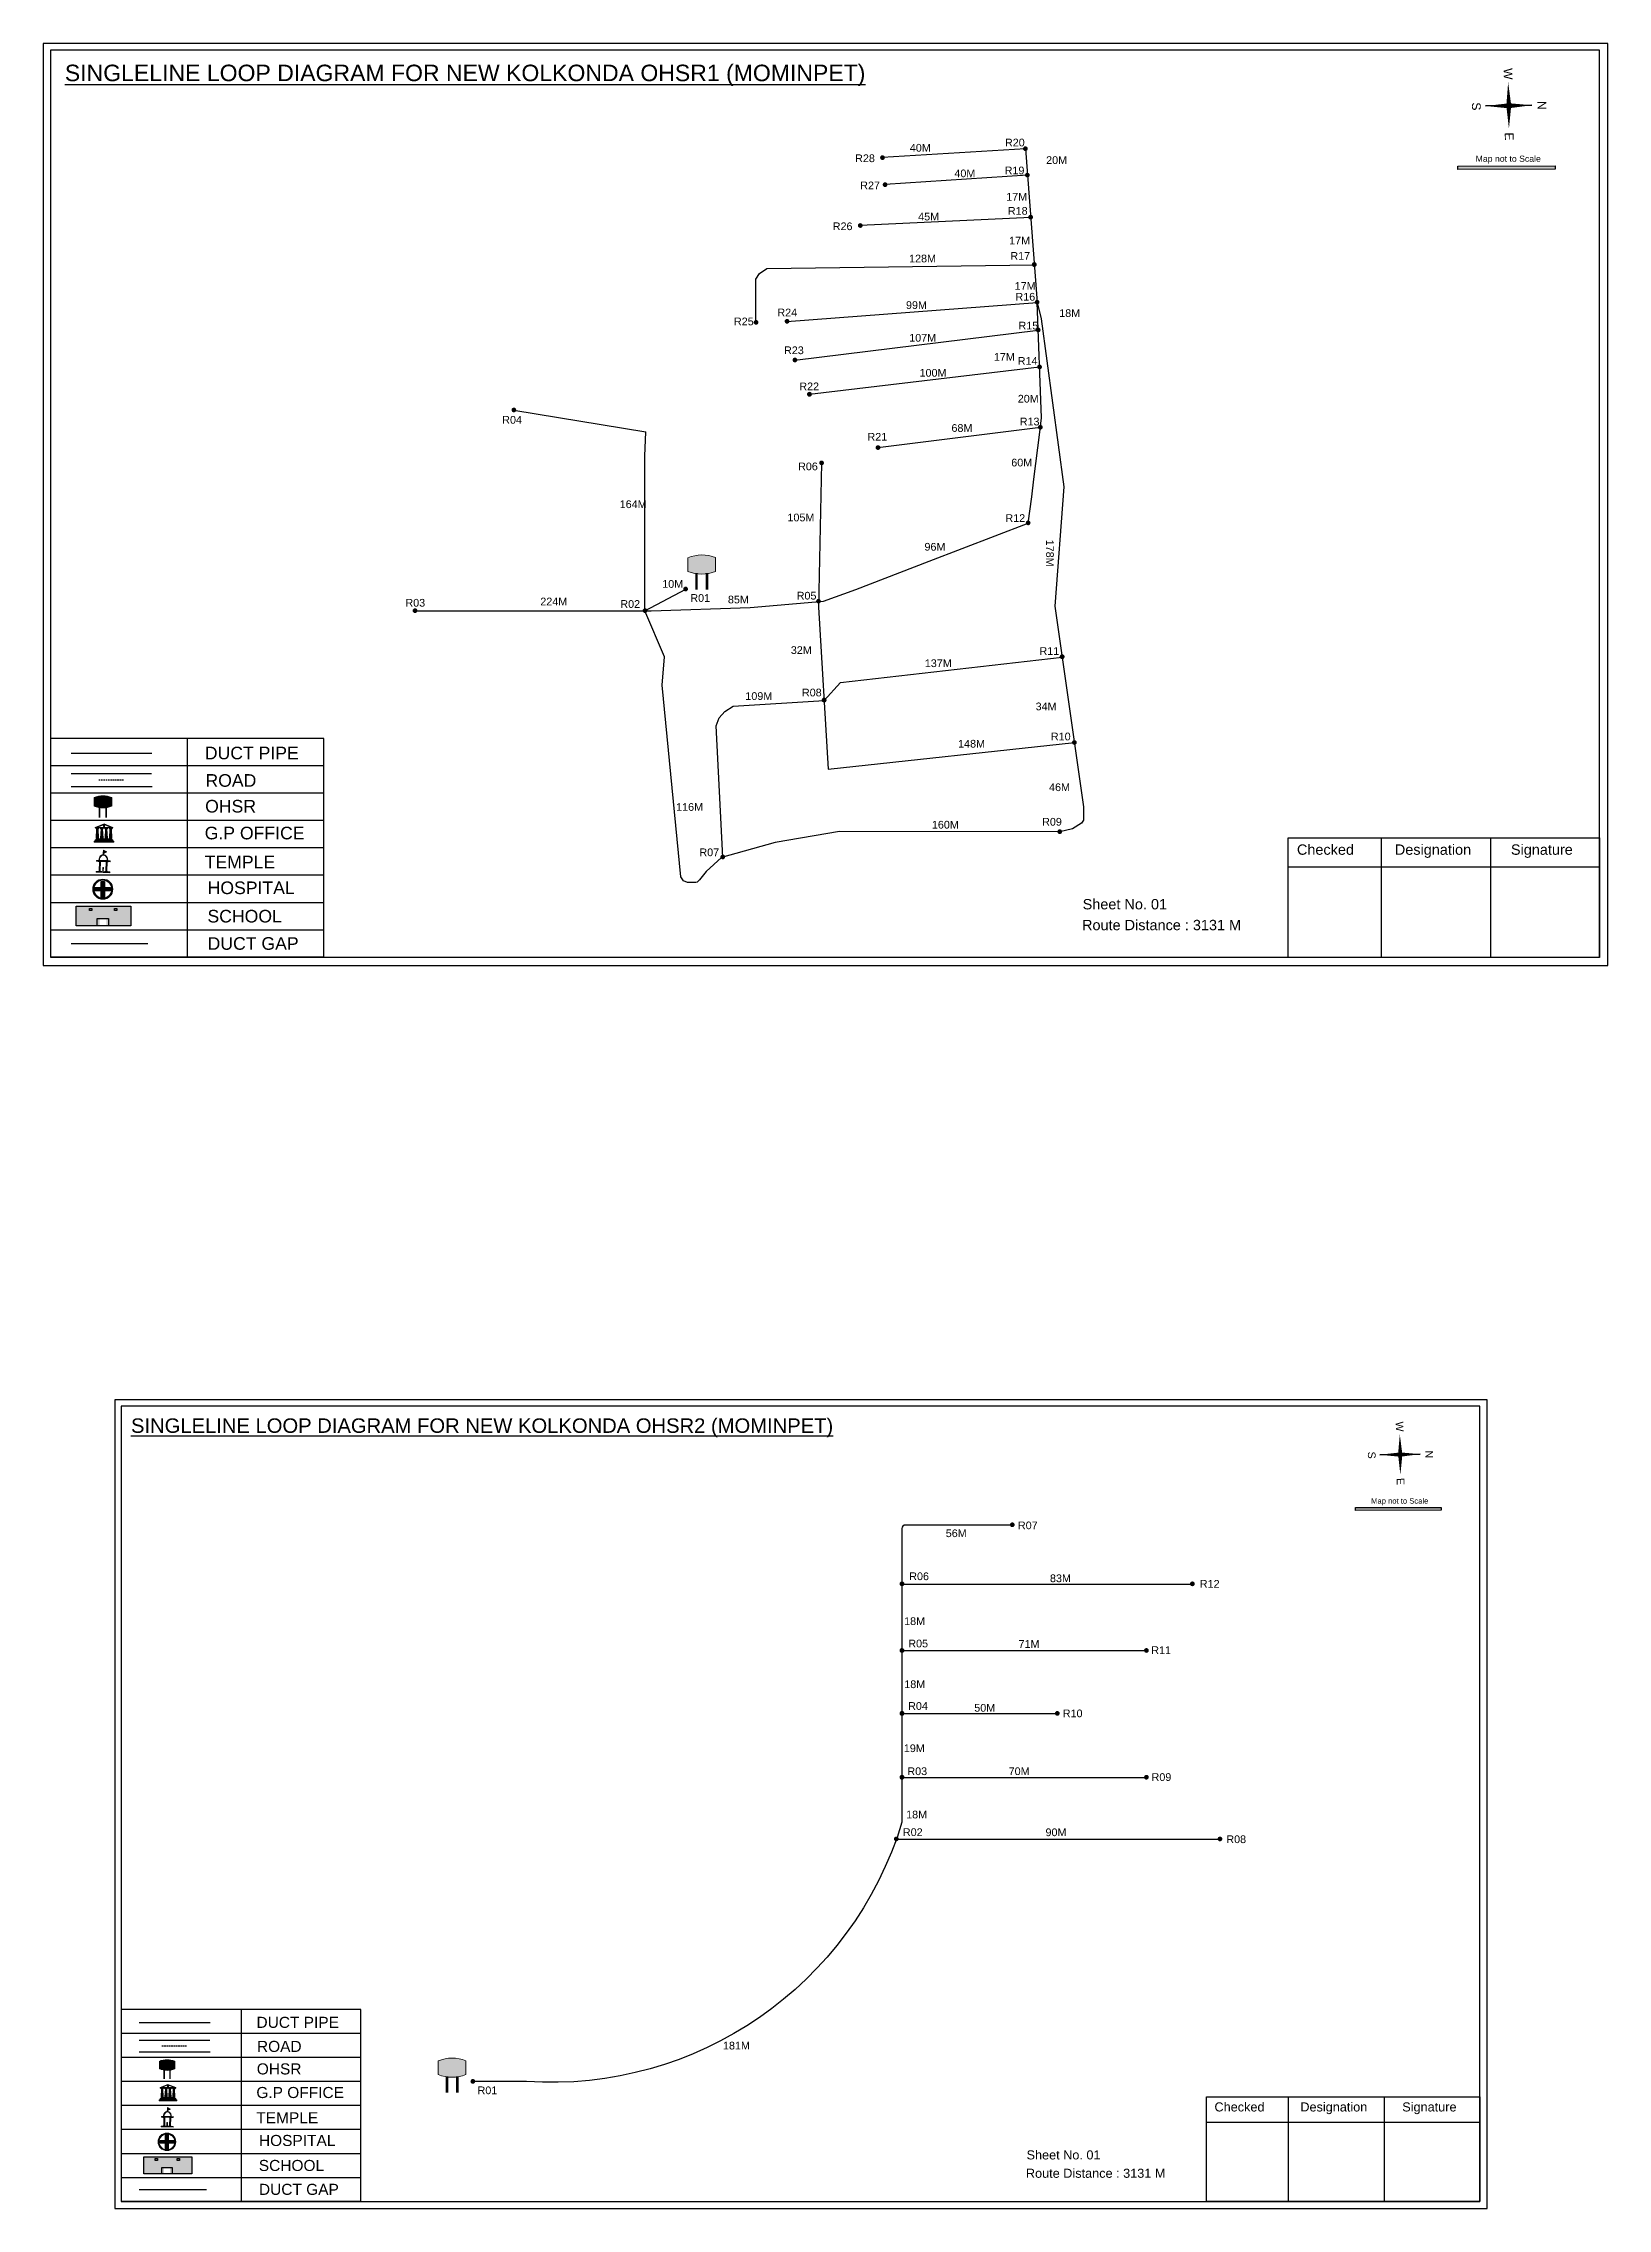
# Model space of a CAD drawing. Header units: inches. Extents: x 936 to 9757, y 449 to 1853.
# Drawn here: x 1974 to 2989, y 449 to 1853 of the extents above; entities that cross this region are included whole.
import ezdxf

# ---------------------------------------------------------------- set-up
doc = ezdxf.new("R2010")
doc.units = ezdxf.units.IN
doc.header["$MEASUREMENT"] = 0
doc.linetypes.add('DASHEDX2', pattern=[1.5, 1, -0.5])
for name, color, linetype in [('LANDMARK', 7, 'Continuous'), ('OHT', 7, 'Continuous'), ('pipe', 5, 'Continuous')]:
    doc.layers.add(name, color=color, linetype=linetype)
doc.styles.get("Standard").update_dxf_attribs({"font": 'arial.ttf'})

msp = doc.modelspace()

# ---------------------------------------------------------------- texts
at = {"color": 242, "true_color": 0xcd2027}
for s, height, p in [('%%USINGLELINE LOOP DIAGRAM FOR NEW KOLKONDA OHSR1 (MOMINPET)', 10.688, (1988.2, 1828)), ('%%USINGLELINE LOOP DIAGRAM FOR NEW KOLKONDA OHSR2 (MOMINPET)', 9.375, (2031.1, 951.6))]:
    msp.add_text(s, height=height, dxfattribs=at).set_placement(p)
for s, height, rotation, p in [('W', 5.65, 271.0063, (2921.5, 1836.4)), ('S', 5.65, 271.0063, (2900.9, 1814.2)), ('N', 5.65, 271.0063, (2943.4, 1815.1)), ('E', 5.65, 271.0063, (2922.2, 1794.7)), ('178M', 5, 270, (2624.7, 1530.7)), ('W', 4.95, 271.0063, (2851.5, 958.9)), ('S', 4.95, 271.0063, (2833.4, 939.4)), ('N', 4.95, 271.0063, (2870.7, 940.1)), ('E', 4.95, 271.0063, (2852.1, 922.3))]:
    msp.add_text(s, height=height, rotation=rotation).set_placement(p)
for s, height, p in [('40M', 5, (2536.3, 1782.3)), ('R20', 5, (2598, 1785.7)), ('R28', 5, (2500.8, 1775.5)), ('40M', 5, (2565.2, 1765.7)), ('R19', 5, (2597.8, 1767.6)), ('20M', 5, (2624.7, 1774.3)), ('Map not to Scale', 4.038, (2903.3, 1775.7)), ('R27', 5, (2504.1, 1757.9)), ('17M', 5, (2598.8, 1750.5)), ('45M', 5, (2541.7, 1737.7)), ('R18', 5, (2599.9, 1741.4)), ('R26', 5, (2486.3, 1731.4)), ('17M', 5, (2600.7, 1722.1)), ('128M', 5, (2535.8, 1710.5)), ('R17', 5, (2601.5, 1712.2)), ('99M', 5, (2533.8, 1680.3)), ('17M', 5, (2604.3, 1692.7)), ('R16', 5, (2604.8, 1685.7)), ('R25', 5, (2422.2, 1669.7)), ('R24', 5, (2450.4, 1675.5)), ('R15', 5, (2606.8, 1667)), ('18M', 5, (2633.2, 1675.1)), ('107M', 5, (2535.9, 1659.1)), ('R23', 5, (2454.7, 1651)), ('17M', 5, (2590.8, 1646.7)), ('R14', 5, (2606.3, 1644.1)), ('R22', 5, (2464.6, 1627.6)), ('100M', 5, (2542.6, 1636.4)), ('20M', 5, (2606.3, 1619.6)), ('R04', 5, (2271.9, 1605.9)), ('68M', 5, (2563.3, 1600.6)), ('R13', 5, (2607.6, 1604.8)), ('R21', 5, (2508.8, 1594.9)), ('R06', 5, (2463.8, 1575.7)), ('60M', 5, (2602.1, 1578.2)), ('164M', 5, (2348.1, 1551.2)), ('105M', 5, (2456.9, 1542.6)), ('R12', 5, (2598.3, 1542.2)), ('96M', 5, (2545.8, 1523.6)), ('10M', 5, (2375.7, 1499.5)), ('R03', 5, (2209.1, 1487.3)), ('224M', 5, (2296.6, 1488.1)), ('R02', 5, (2348.5, 1486.5)), ('R01', 5, (2393.9, 1490.4)), ('85M', 5, (2418.3, 1489.4)), ('R05', 5, (2462.9, 1491.9)), ('32M', 5, (2459.1, 1456.6)), ('R11', 5, (2620.4, 1456)), ('137M', 5, (2546, 1448.1)), ('R08', 5, (2466.3, 1429.1)), ('109M', 5, (2429.6, 1426.8)), ('34M', 5, (2617.9, 1420.1)), ('R10', 5, (2627.8, 1400.6)), ('DUCT PIPE', 8.18, (2079, 1388.3)), ('148M', 5, (2567.6, 1395.9)), ('ROAD ', 8.18, (2079.4, 1370.5)), ('OHSR', 8.18, (2079.2, 1353.8)), ('46M', 5, (2626.6, 1367.7)), ('116M', 5, (2384.7, 1354.9)), ('160M', 5, (2550.6, 1343.4)), ('R09', 5, (2622.1, 1345.3)), ('G.P OFFICE', 8.18, (2078.9, 1336.4)), ('TEMPLE', 8.18, (2078.9, 1317.6)), ('R07', 5, (2399.8, 1325.5)), ('Checked', 6.71, (2787.4, 1326.4)), ('Designation', 6.71, (2850.9, 1326.4)), ('Signature', 6.71, (2926.2, 1326.4)), ('HOSPITAL', 8.18, (2080.8, 1300.9)), ('Sheet No. 01', 6.71, (2648.4, 1291)), ('SCHOOL', 8.18, (2080.7, 1282.5)), ('Route Distance : 3131 M', 6.71, (2648, 1277.5)), ('DUCT GAP', 8.18, (2080.8, 1264.8)), ('Map not to Scale', 3.542, (2835.5, 905.7)), ('56M', 5, (2559.6, 884)), ('R07', 5, (2606.4, 889.1)), ('R06', 5, (2535.9, 856.1)), ('83M', 5, (2627.2, 854.8)), ('R12', 5, (2724.4, 851.2)), ('18M', 5, (2532.6, 827)), ('R05', 5, (2535.3, 812.5)), ('71M', 5, (2606.8, 812.2)), ('R11', 5, (2692.9, 808.2)), ('18M', 5, (2532.7, 786.1)), ('R04', 5, (2535.2, 772)), ('50M', 5, (2578.1, 770.8)), ('R10', 5, (2635.5, 767.2)), ('19M', 5, (2532.4, 744.6)), ('R03', 5, (2534.7, 729.7)), ('70M', 5, (2600.4, 729.7)), ('R09', 5, (2693.1, 725.9)), ('18M', 5, (2533.9, 701.6)), ('R02', 5, (2531.8, 690.2)), ('90M', 5, (2624.3, 690.1)), ('R08', 5, (2741.6, 685.6)), ('DUCT PIPE', 7.18, (2112.5, 565.8)), ('ROAD ', 7.18, (2112.8, 550.2)), ('181M', 5, (2415.1, 551.8)), ('OHSR', 7.18, (2112.7, 535.6)), ('G.P OFFICE', 7.18, (2112.4, 520.3)), ('R01', 5, (2255.9, 522.8)), ('TEMPLE', 7.18, (2112.4, 503.9)), ('Checked', 5.89, (2733.9, 511.6)), ('Designation', 5.886, (2789.6, 511.6)), ('Signature', 5.89, (2855.7, 511.6)), ('HOSPITAL', 7.18, (2114.1, 489.2)), ('SCHOOL', 7.18, (2114, 473)), ('Sheet No. 01', 5.886, (2612, 480.5)), ('DUCT GAP', 7.18, (2114.1, 457.5)), ('Route Distance : 3131 M', 5.886, (2611.6, 468.6))]:
    msp.add_text(s, height=height).set_placement(p)

# ---------------------------------------------------------------- blocks, each defined once
blk = doc.blocks.new('OHT')
at = {"linetype": 'Continuous', "lineweight": 0, "true_color": 0x0ffffc}
blk.add_hatch(color=4, dxfattribs=at).paths.add_polyline_path([(0.012, 1), (0, 1, 0.101323), (-0.4, 0.916), (-0.4, 0.525, 0.194075), (0.399, 0.521), (0.399, 0.921, 0.097877)])
at = {"color": 4, "linetype": 'Continuous', "lineweight": 0, "true_color": 0x0ffffc, "flags": 128}
for points in [[(-0.4, 0.525), (-0.4, 0.916)], [(0.399, 0.521), (0.399, 0.921)]]:
    blk.add_lwpolyline(points, dxfattribs=at)
at = {"color": 4, "linetype": 'Continuous', "lineweight": 0, "true_color": 0x0ffffc, "const_width": 0.075, "flags": 128}
for points in [[(-0.15, 0), (-0.15, 0.475)], [(0.15, 0), (0.15, 0.473)]]:
    blk.add_lwpolyline(points, dxfattribs=at)
at = {"color": 4, "linetype": 'Continuous', "lineweight": 0, "true_color": 0x0ffffc}
for centre, radius, start, end in [((0.006, -0.019), 1.019, 67.31091, 113.47108), ((0.004, 1.513), 1.068, 247.76824, 291.70073)]:
    blk.add_arc(centre, radius, start, end, dxfattribs=at)
blk = doc.blocks.new('Government_Office')
at = {"linetype": 'Continuous', "lineweight": 0, "true_color": 0xff0000}
for points in [[(-0.5, 0.05), (0.5, 0.05), (0.5, 0), (-0.5, 0)], [(-0.45, 0.08), (-0.45, 0.12), (0.45, 0.12), (0.45, 0.08)], [(-0.4, 0.14), (-0.4, 0.18), (0.4, 0.18), (0.4, 0.14)]]:
    blk.add_hatch(color=1, dxfattribs=at).paths.add_polyline_path(points)
h = blk.add_hatch(color=1, dxfattribs=at)
h.paths.add_polyline_path([(0.44, 0.72), (0.45, 0.75), (0, 0.93), (-0.45, 0.75), (-0.44, 0.72)])
h.paths.add_polyline_path([(0.36, 0.75), (-0.36, 0.75), (0, 0.9)], flags=16)
h.paths.add_polyline_path([(0, 0.78, -1), (0, 0.87, -1)], flags=0)
h = blk.add_hatch(color=1, dxfattribs=at)
edge = h.paths.add_edge_path()
edge.add_line((-0.27, 0.2), (-0.3, 0.68))
edge.add_line((-0.3, 0.68), (-0.29, 0.68))
edge.add_arc((-0.28, 0.69), 0.0176, 225.304, 441.5659)
edge.add_line((-0.28, 0.7), (-0.39, 0.7))
edge.add_arc((-0.39, 0.69), 0.0176, 98.4341, 314.696)
edge.add_line((-0.38, 0.68), (-0.37, 0.68))
edge.add_line((-0.37, 0.68), (-0.4, 0.2))
edge.add_line((-0.4, 0.2), (-0.27, 0.2))
h = blk.add_hatch(color=1, dxfattribs=at)
edge = h.paths.add_edge_path()
edge.add_line((-0.05, 0.2), (-0.07, 0.68))
edge.add_line((-0.07, 0.68), (-0.07, 0.68))
edge.add_arc((-0.05, 0.69), 0.0176, 225.304, 441.5659)
edge.add_line((-0.05, 0.7), (-0.17, 0.7))
edge.add_arc((-0.17, 0.69), 0.0176, 98.4341, 314.696)
edge.add_line((-0.16, 0.68), (-0.15, 0.68))
edge.add_line((-0.15, 0.68), (-0.18, 0.2))
edge.add_line((-0.18, 0.2), (-0.05, 0.2))
h = blk.add_hatch(color=1, dxfattribs=at)
edge = h.paths.add_edge_path()
edge.add_arc((0, 0.83), 0.0467, 90, 270)
edge.add_arc((0, 0.83), 0.0467, 270, 450)
h = blk.add_hatch(color=1, dxfattribs=at)
edge = h.paths.add_edge_path()
edge.add_line((0.18, 0.2), (0.15, 0.68))
edge.add_line((0.15, 0.68), (0.16, 0.68))
edge.add_arc((0.17, 0.69), 0.0176, 225.304, 441.5659)
edge.add_line((0.17, 0.7), (0.05, 0.7))
edge.add_arc((0.05, 0.69), 0.0176, 98.4341, 314.696)
edge.add_line((0.07, 0.68), (0.07, 0.68))
edge.add_line((0.07, 0.68), (0.05, 0.2))
edge.add_line((0.05, 0.2), (0.18, 0.2))
h = blk.add_hatch(color=1, dxfattribs=at)
edge = h.paths.add_edge_path()
edge.add_line((0.4, 0.2), (0.37, 0.68))
edge.add_line((0.37, 0.68), (0.38, 0.68))
edge.add_arc((0.39, 0.69), 0.0176, 225.304, 441.5659)
edge.add_line((0.4, 0.7), (0.28, 0.7))
edge.add_arc((0.28, 0.69), 0.0176, 98.4341, 314.696)
edge.add_line((0.29, 0.68), (0.3, 0.68))
edge.add_line((0.3, 0.68), (0.27, 0.2))
edge.add_line((0.27, 0.2), (0.4, 0.2))
at = {"color": 1, "linetype": 'Continuous', "lineweight": 0, "true_color": 0xff0000, "flags": 128}
for points in [[(-0.5, 0.05), (0.5, 0.05), (0.5, 0), (-0.5, 0)], [(-0.45, 0.75), (-0.44, 0.72), (0.44, 0.72), (0.45, 0.75), (0, 0.93)], [(-0.45, 0.08), (-0.45, 0.12), (0.45, 0.12), (0.45, 0.08)], [(-0.4, 0.14), (-0.4, 0.18), (0.4, 0.18), (0.4, 0.14)], [(-0.36, 0.75), (0.36, 0.75), (0, 0.9)]]:
    blk.add_lwpolyline(points, close=True, dxfattribs=at)
for points in [[(-0.27, 0.2), (-0.3, 0.68), (-0.29, 0.68, 1.379694), (-0.28, 0.7), (-0.39, 0.7, 1.379694), (-0.38, 0.68), (-0.37, 0.68), (-0.4, 0.2)], [(-0.05, 0.2), (-0.07, 0.68), (-0.07, 0.68, 1.379694), (-0.05, 0.7), (-0.17, 0.7, 1.379694), (-0.16, 0.68), (-0.15, 0.68), (-0.18, 0.2)], [(0, 0.87, 1), (0, 0.78, 1)], [(0.18, 0.2), (0.15, 0.68), (0.16, 0.68, 1.379694), (0.17, 0.7), (0.05, 0.7, 1.379694), (0.07, 0.68), (0.07, 0.68), (0.05, 0.2)], [(0.4, 0.2), (0.37, 0.68), (0.38, 0.68, 1.379694), (0.4, 0.7), (0.28, 0.7, 1.379694), (0.29, 0.68), (0.3, 0.68), (0.27, 0.2)]]:
    blk.add_lwpolyline(points, format="xyb", close=True, dxfattribs=at)
blk = doc.blocks.new('Temple')
at = {"linetype": 'Continuous', "lineweight": 0, "true_color": 0xe66000}
blk.add_hatch(color=32, dxfattribs=at).paths.add_polyline_path([(-0.006, 1), (0.147, 0.931), (0, 0.85)])
at = {"linetype": 'Continuous', "lineweight": 0, "true_color": 0xff0000}
h = blk.add_hatch(color=1, dxfattribs=at)
edge = h.paths.add_edge_path()
edge.add_line((0.175, 0.49), (0.225, 0.49))
edge.add_line((0.225, 0.49), (0.225, 0.497))
edge.add_line((0.225, 0.497), (0.307, 0.497))
edge.add_line((0.307, 0.497), (0.307, 0.533))
edge.add_line((0.307, 0.533), (0.257, 0.533))
edge.add_line((0.257, 0.533), (0.257, 0.54))
edge.add_line((0.257, 0.54), (0.2, 0.54))
edge.add_spline(control_points=[(0.2, 0.54), (0.2, 0.589), (0.19, 0.638), (0.142, 0.743), (0.092, 0.79), (0.027, 0.805), (0.02, 0.806), (0.012, 0.806)], knot_values=[4.712389, 4.712389, 4.712389, 4.712389, 5.278166, 5.278166, 6.117402, 6.117402, 6.223801, 6.223801, 6.223801, 6.223801], degree=3, periodic=0)
edge.add_line((0.012, 0.806), (0.012, 0.79))
edge.add_line((0.012, 0.79), (-0.012, 0.79))
edge.add_line((-0.012, 0.79), (-0.012, 0.806))
edge.add_spline(control_points=[(-0.012, 0.806), (-0.055, 0.802), (-0.096, 0.781), (-0.171, 0.699), (-0.197, 0.628), (-0.2, 0.55), (-0.2, 0.545), (-0.2, 0.54)], knot_values=[6.343965, 6.343965, 6.343965, 6.343965, 6.956638, 6.956638, 7.795874, 7.795874, 7.853982, 7.853982, 7.853982, 7.853982], degree=3, periodic=0)
edge.add_line((-0.2, 0.54), (-0.257, 0.54))
edge.add_line((-0.257, 0.54), (-0.257, 0.533))
edge.add_line((-0.257, 0.533), (-0.307, 0.533))
edge.add_line((-0.307, 0.533), (-0.307, 0.497))
edge.add_line((-0.307, 0.497), (-0.225, 0.497))
edge.add_line((-0.225, 0.497), (-0.225, 0.49))
edge.add_line((-0.225, 0.49), (-0.175, 0.49))
edge.add_line((-0.175, 0.49), (-0.175, 0.07))
edge.add_arc((-0.205, 0.07), 0.03, -90, 0, ccw=False)
edge.add_line((-0.205, 0.04), (-0.257, 0.04))
edge.add_line((-0.257, 0.04), (-0.257, 0.033))
edge.add_line((-0.257, 0.033), (-0.307, 0.033))
edge.add_line((-0.307, 0.033), (-0.307, 0))
edge.add_line((-0.307, 0), (0.307, 0))
edge.add_line((0.307, 0), (0.307, 0.033))
edge.add_line((0.307, 0.033), (0.257, 0.033))
edge.add_line((0.257, 0.033), (0.257, 0.04))
edge.add_line((0.257, 0.04), (0.205, 0.04))
edge.add_arc((0.205, 0.07), 0.03, 180, 270, ccw=False)
edge.add_line((0.175, 0.07), (0.175, 0.49))
h.paths.add_polyline_path([(0.125, 0.07, -0.414214), (0.095, 0.04), (0.05, 0.04), (0.05, 0.033), (-0.05, 0.033), (-0.05, 0.04), (-0.095, 0.04, -0.414214), (-0.125, 0.07), (-0.125, 0.497), (0.125, 0.497)], flags=16)
edge = h.paths.add_edge_path(flags=16)
edge.add_ellipse((0, 0.54), major_axis=(0, 0.242), ratio=0.722808, start_angle=270, end_angle=450, ccw=False)
edge.add_line((0.175, 0.54), (-0.175, 0.54))
h.paths.add_polyline_path([(0.012, 0.23), (0.012, 0.07), (-0.012, 0.07), (-0.012, 0.23)], flags=0)
h = blk.add_hatch(color=1, dxfattribs=at)
edge = h.paths.add_edge_path()
edge.add_line((0.012, 0.857), (0, 0.85))
edge.add_line((0, 0.85), (-0.003, 0.925))
edge.add_line((-0.003, 0.925), (-0.012, 0.925))
edge.add_line((-0.012, 0.925), (-0.012, 0.806))
edge.add_spline(control_points=[(-0.012, 0.806), (-0.004, 0.807), (0.004, 0.807), (0.012, 0.806)], knot_values=[6.223801, 6.223801, 6.223801, 6.223801, 6.343965, 6.343965, 6.343965, 6.343965], degree=3, periodic=0)
edge.add_line((0.012, 0.806), (0.012, 0.857))
h = blk.add_hatch(color=1, dxfattribs=at)
edge = h.paths.add_edge_path()
edge.add_line((0.012, 0.79), (0.012, 0.806))
edge.add_spline(control_points=[(0.012, 0.806), (0.004, 0.807), (-0.004, 0.807), (-0.012, 0.806)], knot_values=[6.223801, 6.223801, 6.223801, 6.223801, 6.343965, 6.343965, 6.343965, 6.343965], degree=3, periodic=0)
edge.add_line((-0.012, 0.806), (-0.012, 0.79))
edge.add_line((-0.012, 0.79), (0.012, 0.79))
at = {"color": 32, "linetype": 'Continuous', "lineweight": 0, "true_color": 0xe66000, "flags": 128}
blk.add_lwpolyline([(-0.006, 1), (0.147, 0.931), (0, 0.85), (-0.006, 1)], dxfattribs=at)
at = {"color": 1, "linetype": 'Continuous', "lineweight": 0, "true_color": 0xff0000, "flags": 128}
blk.add_lwpolyline([(0.2, 0.54), (0.257, 0.54), (0.257, 0.533), (0.307, 0.533), (0.307, 0.497), (0.225, 0.497), (0.225, 0.49), (0.175, 0.49), (0.175, 0.07, 0.414214), (0.205, 0.04), (0.257, 0.04), (0.257, 0.033), (0.307, 0.033), (0.307, 0), (-0.307, 0), (-0.307, 0.033), (-0.257, 0.033), (-0.257, 0.04), (-0.205, 0.04, 0.414214), (-0.175, 0.07), (-0.175, 0.49), (-0.225, 0.49), (-0.225, 0.497), (-0.307, 0.497), (-0.307, 0.533), (-0.257, 0.533), (-0.257, 0.54), (-0.2, 0.54)], format="xyb", dxfattribs=at)
blk.add_lwpolyline([(-0.175, 0.54), (0.175, 0.54)], dxfattribs=at)
blk.add_lwpolyline([(0.125, 0.497), (0.125, 0.07, -0.414214), (0.095, 0.04), (0.05, 0.04), (0.05, 0.033), (-0.05, 0.033), (-0.05, 0.04), (-0.095, 0.04, -0.414214), (-0.125, 0.07), (-0.125, 0.497)], format="xyb", close=True, dxfattribs=at)
for points in [[(0.012, 0.925), (-0.012, 0.925), (-0.012, 0.79), (0.012, 0.79)], [(0.012, 0.23), (-0.012, 0.23), (-0.012, 0.07), (0.012, 0.07)]]:
    blk.add_lwpolyline(points, close=True, dxfattribs=at)
at = {"color": 1, "linetype": 'Continuous', "lineweight": 0, "true_color": 0xff0000}
blk.add_ellipse((0, 0.54), major_axis=(0, 0.242), ratio=0.722808, start_param=4.712389, end_param=7.853982, dxfattribs=at)
blk.add_open_spline([(0.2, 0.54), (0.2, 0.589), (0.19, 0.638), (0.142, 0.743), (0.092, 0.79), (-0.023, 0.816), (-0.085, 0.794), (-0.171, 0.699), (-0.197, 0.628), (-0.2, 0.55), (-0.2, 0.545), (-0.2, 0.54)], degree=3, knots=[4.712389, 4.712389, 4.712389, 4.712389, 5.278166, 5.278166, 6.117402, 6.117402, 6.956638, 6.956638, 7.795874, 7.795874, 7.853982, 7.853982, 7.853982, 7.853982], dxfattribs=at)
blk = doc.blocks.new('*U6')
at = {"color": 0, "linetype": 'DASHEDX2', "transparency": 16777216}
blk.add_line((-8.2, 0), (8, 0), dxfattribs=at)
blk = doc.blocks.new('Hospital')
at = {"linetype": 'Continuous', "lineweight": 0, "true_color": 0x000000}
h = blk.add_hatch(color=18, dxfattribs=at)
h.paths.add_polyline_path([(-0.5, 0, 1), (0.5, 0, 1)])
h.paths.add_polyline_path([(0.45, 0, -1), (-0.45, 0, -1)], flags=16)
at = {"linetype": 'Continuous', "true_color": 0xff0000}
blk.add_hatch(color=1, dxfattribs=at).paths.add_polyline_path([(-0.39, 0.08), (-0.08, 0.08), (-0.08, 0.39), (0.08, 0.39), (0.08, 0.08), (0.39, 0.08), (0.39, -0.08), (0.08, -0.08), (0.08, -0.39), (-0.08, -0.39), (-0.08, -0.08), (-0.39, -0.08)])
at = {"color": 1, "linetype": 'Continuous', "true_color": 0xff0000, "flags": 128}
blk.add_lwpolyline([(-0.39, 0.08), (-0.08, 0.08), (-0.08, 0.39), (0.08, 0.39), (0.08, 0.08), (0.39, 0.08), (0.39, -0.08), (0.08, -0.08), (0.08, -0.39), (-0.08, -0.39), (-0.08, -0.08), (-0.39, -0.08)], close=True, dxfattribs=at)
at = {"color": 18, "linetype": 'Continuous', "lineweight": 0, "true_color": 0x000000}
for radius in [0.5, 0.446]:
    blk.add_circle((0, 0), radius, dxfattribs=at)
blk = doc.blocks.new('*U8')
at = {"color": 0, "linetype": 'DASHEDX2', "transparency": 16777216}
blk.add_line((-8.2, 0), (8, 0), dxfattribs=at)

# ---------------------------------------------------------------- hatches: boundary and pattern name
at = {"ltscale": 0.5}
h = msp.add_hatch(color=5, dxfattribs=at)
h.dxf.hatch_style = 1
h.paths.add_polyline_path([(2612.8, 1784.2, 1), (2609.7, 1784.2, 1)])
h = msp.add_hatch(color=5, dxfattribs=at)
h.dxf.hatch_style = 1
h.paths.add_polyline_path([(2520.1, 1778.4, 1), (2517, 1778.4, 1)])
at = {"true_color": 0x0093dd}
h = msp.add_hatch(color=142, dxfattribs=at)
h.dxf.hatch_style = 1
h.paths.add_polyline_path([(2891.7, 1772.9), (2891.7, 1770.8), (2954.9, 1770.9), (2954.9, 1773)])
at = {"ltscale": 0.5}
h = msp.add_hatch(color=5, dxfattribs=at)
h.dxf.hatch_style = 1
h.paths.add_polyline_path([(2521.8, 1760.9, 1), (2518.7, 1760.9, 1)])
h = msp.add_hatch(color=5, dxfattribs=at)
h.dxf.hatch_style = 1
h.paths.add_polyline_path([(2614.1, 1767.1, 1), (2611, 1767.1, 1)])
h = msp.add_hatch(color=5, dxfattribs=at)
h.dxf.hatch_style = 1
h.paths.add_polyline_path([(2616.2, 1739.8, 1), (2613.1, 1739.8, 1)])
h = msp.add_hatch(color=5, dxfattribs=at)
h.dxf.hatch_style = 1
h.paths.add_polyline_path([(2505.7, 1734.4, 1), (2502.6, 1734.4, 1)])
h = msp.add_hatch(color=5, dxfattribs=at)
h.dxf.hatch_style = 1
h.paths.add_polyline_path([(2618.6, 1709.1, 1), (2615.4, 1709.1, 1)])
h = msp.add_hatch(color=5, dxfattribs=at)
h.dxf.hatch_style = 1
h.paths.add_polyline_path([(2620.4, 1684.7, 1), (2617.3, 1684.7, 1)])
h = msp.add_hatch(color=5, dxfattribs=at)
h.dxf.hatch_style = 1
h.paths.add_polyline_path([(2438.1, 1671.6, 1), (2435, 1671.6, 1)])
h = msp.add_hatch(color=5, dxfattribs=at)
h.dxf.hatch_style = 1
h.paths.add_polyline_path([(2458.2, 1672.3, 1), (2455.1, 1672.3, 1)])
h = msp.add_hatch(color=5, dxfattribs=at)
h.dxf.hatch_style = 1
h.paths.add_polyline_path([(2621.1, 1666.7, 1), (2618, 1666.7, 1)])
h = msp.add_hatch(color=5, dxfattribs=at)
h.dxf.hatch_style = 1
h.paths.add_polyline_path([(2463.3, 1647.2, 1), (2460.2, 1647.2, 1)])
h = msp.add_hatch(color=5, dxfattribs=at)
h.dxf.hatch_style = 1
h.paths.add_polyline_path([(2622, 1642.7, 1), (2618.9, 1642.7, 1)])
h = msp.add_hatch(color=5, dxfattribs=at)
h.dxf.hatch_style = 1
h.paths.add_polyline_path([(2281, 1614.8, 1), (2277.9, 1614.8, 1)])
h = msp.add_hatch(color=5, dxfattribs=at)
h.dxf.hatch_style = 1
h.paths.add_polyline_path([(2472.8, 1625, 1), (2469.6, 1625, 1)])
h = msp.add_hatch(color=5, dxfattribs=at)
h.dxf.hatch_style = 1
h.paths.add_polyline_path([(2622.5, 1603.6, 1), (2619.4, 1603.6, 1)])
h = msp.add_hatch(color=5, dxfattribs=at)
h.dxf.hatch_style = 1
h.paths.add_polyline_path([(2517.2, 1590.4, 1), (2514.1, 1590.4, 1)])
h = msp.add_hatch(color=5, dxfattribs=at)
h.dxf.hatch_style = 1
h.paths.add_polyline_path([(2480.6, 1580.5, 1), (2477.5, 1580.5, 1)])
h = msp.add_hatch(color=5, dxfattribs=at)
h.dxf.hatch_style = 1
h.paths.add_polyline_path([(2614.6, 1541.6, 1), (2611.5, 1541.6, 1)])
h = msp.add_hatch(color=5, dxfattribs=at)
h.dxf.hatch_style = 1
h.paths.add_polyline_path([(2392.4, 1498.7, 1), (2389.3, 1498.7, 1)])
h = msp.add_hatch(color=5, dxfattribs=at)
h.dxf.hatch_style = 1
h.paths.add_polyline_path([(2478.6, 1490.8, 1), (2475.5, 1490.8, 1)])
h = msp.add_hatch(color=5, dxfattribs=at)
h.dxf.hatch_style = 1
h.paths.add_polyline_path([(2216.9, 1484.7, 1), (2213.8, 1484.7, 1)])
h = msp.add_hatch(color=5, dxfattribs=at)
h.dxf.hatch_style = 1
h.paths.add_polyline_path([(2366.1, 1484.7, 1), (2363, 1484.7, 1)])
h = msp.add_hatch(color=5, dxfattribs=at)
h.dxf.hatch_style = 1
h.paths.add_polyline_path([(2636.7, 1454.8, 1), (2633.5, 1454.8, 1)])
h = msp.add_hatch(color=5, dxfattribs=at)
h.dxf.hatch_style = 1
h.paths.add_polyline_path([(2482.3, 1426.7, 1), (2479.1, 1426.7, 1)])
h = msp.add_hatch(color=5, dxfattribs=at)
h.dxf.hatch_style = 1
h.paths.add_polyline_path([(2644.6, 1399.2, 1), (2641.5, 1399.2, 1)])
h = msp.add_hatch(color=5, dxfattribs=at)
h.dxf.hatch_style = 1
h.paths.add_polyline_path([(2635.1, 1341.4, 1), (2632, 1341.4, 1)])
h = msp.add_hatch(color=5, dxfattribs=at)
h.dxf.hatch_style = 1
h.paths.add_polyline_path([(2416.5, 1325, 1), (2413.4, 1325, 1)])
at = {"true_color": 0xc8c92d}
h = msp.add_hatch(color=52, dxfattribs=at)
h.dxf.hatch_style = 1
h.paths.add_polyline_path([(2002.7, 1293), (1995.6, 1293), (1995.6, 1280.4), (2002.7, 1280.4)])
h.paths.add_polyline_path([(2031, 1293), (2024, 1293), (2024, 1280.4), (2031, 1280.4)])
at = {"true_color": 0x293189}
h = msp.add_hatch(color=177, dxfattribs=at)
h.dxf.hatch_style = 1
h.paths.add_polyline_path([(2024, 1293), (2002.7, 1293), (2002.7, 1280.4), (2010.7, 1280.4), (2010.7, 1284.5), (2015.1, 1284.5), (2015.1, 1280.4), (2024, 1280.4)])
h.paths.add_polyline_path([(2005.7, 1290.2), (2004.1, 1290.2), (2004.1, 1291.6), (2005.7, 1291.6)], flags=16)
h.paths.add_polyline_path([(2020.4, 1290.2), (2020.4, 1291.6), (2022, 1291.6), (2022, 1290.2)], flags=16)
at = {"true_color": 0x0093dd}
h = msp.add_hatch(color=142, dxfattribs=at)
h.dxf.hatch_style = 1
h.paths.add_polyline_path([(2825.4, 903.2), (2825.4, 901.3), (2880.9, 901.5), (2880.9, 903.3)])
at = {"ltscale": 0.5}
h = msp.add_hatch(color=5, dxfattribs=at)
h.dxf.hatch_style = 1
h.paths.add_polyline_path([(2604.3, 892, 1), (2601.2, 892, 1)])
h = msp.add_hatch(color=5, dxfattribs=at)
h.dxf.hatch_style = 1
h.paths.add_polyline_path([(2532.8, 853.7, 1), (2529.6, 853.7, 1)])
h = msp.add_hatch(color=5, dxfattribs=at)
h.dxf.hatch_style = 1
h.paths.add_polyline_path([(2721.1, 853.7, 1), (2718, 853.7, 1)])
h = msp.add_hatch(color=5, dxfattribs=at)
h.dxf.hatch_style = 1
h.paths.add_polyline_path([(2532.8, 810.5, 1), (2529.6, 810.5, 1)])
h = msp.add_hatch(color=5, dxfattribs=at)
h.dxf.hatch_style = 1
h.paths.add_polyline_path([(2691.3, 810.5, 1), (2688.2, 810.5, 1)])
h = msp.add_hatch(color=5, dxfattribs=at)
h.dxf.hatch_style = 1
h.paths.add_polyline_path([(2532.8, 769.7, 1), (2529.6, 769.7, 1)])
h = msp.add_hatch(color=5, dxfattribs=at)
h.dxf.hatch_style = 1
h.paths.add_polyline_path([(2633.5, 769.7, 1), (2630.4, 769.7, 1)])
h = msp.add_hatch(color=5, dxfattribs=at)
h.dxf.hatch_style = 1
h.paths.add_polyline_path([(2532.8, 728.3, 1), (2529.6, 728.3, 1)])
h = msp.add_hatch(color=5, dxfattribs=at)
h.dxf.hatch_style = 1
h.paths.add_polyline_path([(2691.3, 728.3, 1), (2688.2, 728.3, 1)])
h = msp.add_hatch(color=5, dxfattribs=at)
h.dxf.hatch_style = 1
h.paths.add_polyline_path([(2529.1, 688.3, 1), (2526, 688.3, 1)])
h = msp.add_hatch(color=5, dxfattribs=at)
h.dxf.hatch_style = 1
h.paths.add_polyline_path([(2739, 688.3, 1), (2735.9, 688.3, 1)])
h = msp.add_hatch(color=5, dxfattribs=at)
h.dxf.hatch_style = 1
h.paths.add_polyline_path([(2254.4, 531.1, 1), (2251.3, 531.1, 1)])
at = {"true_color": 0xc8c92d}
h = msp.add_hatch(color=52, dxfattribs=at)
h.dxf.hatch_style = 1
h.paths.add_polyline_path([(2045.5, 482.2), (2039.4, 482.2), (2039.4, 471.2), (2045.5, 471.2)])
h.paths.add_polyline_path([(2070.4, 482.2), (2064.2, 482.2), (2064.2, 471.2), (2070.4, 471.2)])
at = {"true_color": 0x293189}
h = msp.add_hatch(color=177, dxfattribs=at)
h.dxf.hatch_style = 1
h.paths.add_polyline_path([(2064.2, 482.2), (2045.5, 482.2), (2045.5, 471.2), (2052.6, 471.2), (2052.6, 474.8), (2056.4, 474.8), (2056.4, 471.2), (2064.2, 471.2)])
h.paths.add_polyline_path([(2048.2, 479.8), (2046.8, 479.8), (2046.8, 481), (2048.2, 481)], flags=16)
h.paths.add_polyline_path([(2061.1, 479.8), (2061.1, 481), (2062.5, 481), (2062.5, 479.8)], flags=16)

# ---------------------------------------------------------------- linework, layer by layer
for p, q in [((2909.7, 1811.9), (2939.7, 1812.4)), ((2939.7, 1812.4), (2909.7, 1811.9)), ((2909.7, 1811.9), (2939.7, 1812.4)), ((2924.6, 1812.2), (2909.7, 1811.9)), ((1978.9, 1401.8), (1978.9, 1261.3)), ((2067.6, 1401.8), (2067.6, 1260)), ((2156.2, 1384.1), (1978.9, 1384.1)), ((1992.2, 1379.2), (2044.5, 1379.2)), ((2156.2, 1366.3), (1978.9, 1366.3)), ((1992.2, 1370.6), (2044.8, 1370.6)), ((2156.2, 1348.6), (1978.9, 1348.6)), ((2156.2, 1330.9), (1978.9, 1330.9)), ((2156.2, 1313.2), (1978.9, 1313.2)), ((1978.9, 1295.4), (2156.2, 1295.4)), ((1978.9, 1277.7), (2156.2, 1277.7)), ((1978.9, 1261.3), (1978.9, 1260)), ((1978.9, 1261.1), (1978.9, 1260)), ((2156.2, 1260), (1978.9, 1260)), ((2841.1, 937.4), (2867.4, 937.8)), ((2867.4, 937.8), (2841.1, 937.4)), ((2841.1, 937.4), (2867.4, 937.8)), ((2854.3, 937.6), (2841.1, 937.4)), ((2024.7, 577.7), (2024.7, 454.5)), ((2102.5, 577.7), (2102.5, 453.3)), ((2180.2, 562.1), (2024.7, 562.1)), ((2036.4, 557.8), (2082.2, 557.8)), ((2036.4, 550.3), (2082.5, 550.3)), ((2180.2, 546.6), (2024.7, 546.6)), ((2180.2, 531), (2024.7, 531)), ((2180.2, 515.5), (2024.7, 515.5)), ((2180.2, 499.9), (2024.7, 499.9)), ((2024.7, 484.4), (2180.2, 484.4)), ((2024.7, 468.8), (2180.2, 468.8)), ((2024.7, 454.5), (2024.7, 453.3)), ((2024.7, 454.2), (2024.7, 453.3)), ((2180.2, 453.3), (2024.7, 453.3))]:
    msp.add_line(p, q)
at = {"color": 1}
for p, q in [((2939.7, 1812.4), (2924.7, 1812.2)), ((2867.4, 937.8), (2854.3, 937.6))]:
    msp.add_line(p, q, dxfattribs=at)
at = {"color": 242, "true_color": 0xcd2027}
for p, q in [((2842, 1337.3), (2842, 1259.9)), ((2912.9, 1337.3), (2912.9, 1259.9)), ((2781.6, 1318.6), (2983.6, 1318.6)), ((2781.8, 521.1), (2781.8, 453.2)), ((2844, 521.1), (2844, 453.2)), ((2728.8, 504.7), (2906, 504.7))]:
    msp.add_line(p, q, dxfattribs=at)
for points in [[(1974.2, 1852.5), (1974.2, 1254.6), (2989, 1254.6), (2989, 1852.5)], [(1978.9, 1848), (1978.9, 1260), (2983.6, 1260), (2983.6, 1848)], [(2031.1, 1293), (2031.1, 1280.4), (1995.6, 1280.4), (1995.6, 1293)], [(2005.7, 1291.6), (2005.7, 1290.2), (2004.1, 1290.2), (2004.1, 1291.6)], [(2020.4, 1290.2), (2020.4, 1291.6), (2022, 1291.6), (2022, 1290.2)], [(2020.6, 973.1), (2020.6, 448.6), (2910.7, 448.6), (2910.7, 973.1)], [(2024.7, 969), (2024.7, 453.3), (2906, 453.3), (2906, 969)], [(2070.5, 482.2), (2070.5, 471.2), (2039.4, 471.2), (2039.4, 482.2)], [(2048.2, 481), (2048.2, 479.8), (2046.8, 479.8), (2046.8, 481)], [(2061.1, 479.8), (2061.1, 481), (2062.5, 481), (2062.5, 479.8)]]:
    msp.add_lwpolyline(points, close=True)
at = {"color": 142, "true_color": 0x0093dd}
for points in [[(2954.9, 1770.9), (2891.7, 1770.8), (2891.7, 1772.9), (2954.9, 1773), (2954.9, 1770.9)], [(2880.9, 901.5), (2825.4, 901.3), (2825.4, 903.2), (2880.9, 903.3), (2880.9, 901.5)]]:
    msp.add_lwpolyline(points, dxfattribs=at)
for points in [[(2156.2, 1260), (2156.2, 1401.8), (1978.9, 1401.8)], [(2009.1, 1280.4), (2009.1, 1285), (2016.6, 1285), (2016.6, 1280.4)], [(2180.2, 453.3), (2180.2, 577.7), (2024.7, 577.7)], [(2051.2, 471.2), (2051.2, 475.3), (2057.7, 475.3), (2057.7, 471.2)]]:
    msp.add_lwpolyline(points)
at = {"color": 242, "true_color": 0xcd2027}
for points in [[(2983.6, 1259.9), (2781.6, 1259.9), (2781.6, 1337.3), (2983.6, 1337.3)], [(2906, 453.2), (2728.8, 453.2), (2728.8, 521.1), (2906, 521.1)]]:
    msp.add_lwpolyline(points, close=True, dxfattribs=at)
for points in [[(2923.2, 1812.1), (2926.4, 1812.2), (2924.4, 1827.2)], [(2923.2, 1812.1), (2926.4, 1812.2), (2924.4, 1827.2)], [(2924.6, 1813.6), (2924.7, 1810.4), (2909.7, 1811.9)], [(2924.6, 1813.6), (2924.7, 1810.4), (2909.7, 1811.9)], [(2923.2, 1812.1), (2926.4, 1812.2), (2924.9, 1797.2)], [(2923.2, 1812.1), (2926.4, 1812.2), (2924.9, 1797.2)], [(2853, 937.6), (2855.8, 937.6), (2854.1, 950.7)], [(2853, 937.6), (2855.8, 937.6), (2854.1, 950.7)], [(2854.3, 938.9), (2854.3, 936.1), (2841.1, 937.4)], [(2854.3, 938.9), (2854.3, 936.1), (2841.1, 937.4)], [(2853, 937.6), (2855.8, 937.6), (2854.5, 924.4)], [(2853, 937.6), (2855.8, 937.6), (2854.5, 924.4)]]:
    msp.add_solid(points)
at = {"color": 1}
for points in [[(2924.6, 1813.7), (2924.7, 1810.4), (2939.7, 1812.4)], [(2924.6, 1813.7), (2924.7, 1810.4), (2939.7, 1812.4)], [(2854.3, 938.9), (2854.3, 936.1), (2867.4, 937.8)], [(2854.3, 938.9), (2854.3, 936.1), (2867.4, 937.8)]]:
    msp.add_solid(points, dxfattribs=at)
at = {"layer": 'OHT', "color": 5}
for p, q in [((1992.4, 1392.2), (2044.7, 1392.2)), ((2036.5, 569.2), (2082.4, 569.2))]:
    msp.add_line(p, q, dxfattribs=at)
at = {"layer": 'OHT', "color": 1}
for p, q in [((1992.4, 1268.8), (2042.1, 1268.8)), ((2036.5, 461), (2080.1, 461))]:
    msp.add_line(p, q, dxfattribs=at)
at = {"layer": 'pipe'}
for points in [[(2611.3, 1784.1), (2618.9, 1684.5), (2621.4, 1673.8), (2636.2, 1564.9), (2630.4, 1487.5), (2649, 1357.5), (2649, 1348.9), (2647.6, 1346.8), (2641.9, 1343.2), (2633.5, 1341.2), (2490.6, 1341.5)], [(2611.3, 1784.1), (2518.5, 1778.4)], [(2612.6, 1767), (2520.2, 1760.9)], [(2614.7, 1739.7), (2504.1, 1734.4)], [(2436.5, 1671.5), (2436.5, 1699.6), (2438.7, 1703.3), (2443.6, 1706.5), (2617, 1709)], [(2456.6, 1672.1), (2618.9, 1684.5)], [(2613, 1541.4), (2615.4, 1558.5), (2616.8, 1569.9), (2620.6, 1600.4), (2621.7, 1609.6), (2618.9, 1684.5)], [(2461.7, 1647), (2619.6, 1666.5)], [(2620.5, 1642.6), (2471.2, 1624.9)], [(2279.4, 1614.7), (2365.1, 1600.7)], [(2364.5, 1484.5), (2364.5, 1584.8), (2365.1, 1600.7)], [(2621, 1603.5), (2515.6, 1590.3)], [(2479.1, 1580.3), (2477, 1486.9), (2483.4, 1382)], [(2215.4, 1484.5), (2368.5, 1484.5), (2432.8, 1486.7), (2480.2, 1490.9), (2501.3, 1498.3), (2548.9, 1516.7), (2613, 1541.4)], [(2364.5, 1484.5), (2390.9, 1498.6)], [(2490.6, 1341.5), (2448.9, 1334.3), (2414.1, 1324.7), (2404.2, 1315.5), (2399.9, 1310.2), (2398.3, 1308.7), (2397.5, 1308.5), (2392.1, 1308.5), (2389.4, 1309.4), (2387.7, 1312.1), (2375.6, 1436.4), (2377.1, 1454.8), (2364.5, 1484.5)], [(2480.7, 1426.5), (2480.7, 1426.5), (2491.3, 1438.1), (2635.1, 1454.6)], [(2414.9, 1324.9), (2410.6, 1409.9), (2412.7, 1415.2), (2416.3, 1419.3), (2421.8, 1422.7), (2480.7, 1426.5)], [(2483.4, 1382), (2643.1, 1399.1)], [(2531.2, 853.5), (2719.5, 853.5)], [(2531.2, 810.4), (2689.8, 810.4)], [(2531.2, 769.6), (2631.9, 769.6)], [(2531.2, 728.2), (2689.8, 728.2)], [(2527.6, 688.1), (2737.5, 688.1)], [(2287.7, 531), (2252.8, 531)]]:
    msp.add_lwpolyline(points, dxfattribs=at)
msp.add_lwpolyline([(2602.8, 891.8), (2533.5, 891.8, 0.444719), (2531.2, 889.5), (2531.2, 884.1), (2531.2, 699.1, -0.348717), (2287.7, 531)], format="xyb", dxfattribs=at)

# ---------------------------------------------------------------- block references
at = {"linetype": 'DASHEDX2'}
for name, p in [('*U6', (2018.4, 1374.9)), ('*U8', (2059.4, 554.1))]:
    msp.add_blockref(name, p, dxfattribs=at)
at = {"layer": 'LANDMARK'}
for name, p, xscale, yscale, zscale in [('Government_Office', (2013.6, 1334.5), 12.90610841501734, 12.90610841501734, 12.90610841501734), ('Hospital', (2012.8, 1304.1), 13.01620096447313, 13.01620096447313, 13.01620096447313), ('Government_Office', (2055.1, 518.6), 11.32114773247135, 11.32114773247135, 11.32114773247135), ('Hospital', (2054.4, 491.9), 11.41772014427468, 11.41772014427468, 11.41772014427468)]:
    msp.add_blockref(name, p, dxfattribs=dict(at, xscale=xscale, yscale=yscale, zscale=zscale))
at = {"layer": 'LANDMARK', "rotation": 358.3713438591284}
for p, xscale, yscale, zscale in [((2012.9, 1314.9), 14.39195890731427, 14.39195890731427, 14.39195890731427), ((2054.5, 501.5), 12.62452535729322, 12.62452535729322, 12.62452535729322)]:
    msp.add_blockref('Temple', p, dxfattribs=dict(at, xscale=xscale, yscale=yscale, zscale=zscale))
at = {"layer": 'OHT'}
for p, xscale, yscale, zscale in [((2401.3, 1498.4), 22.41341502807723, 22.41341502807723, 22.41341502807723), ((2012.9, 1350.5), 14.19516285111558, 14.19516285111558, 14.19516285111558), ((2054.5, 532.7), 12.45189723782068, 12.45189723782068, 12.45189723782068), ((2239.4, 523.8), 22.41341502807723, 22.41341502807723, 22.41341502807723)]:
    msp.add_blockref('OHT', p, dxfattribs=dict(at, xscale=xscale, yscale=yscale, zscale=zscale))

msp.set_redraw_order([(e.dxf.handle, doc.entitydb.next_handle()) for e in msp.query("TEXT MTEXT ATTDEF DIMENSION ARC_DIMENSION")])  # texts and dimensions are drawn at this point

doc.saveas('drawing.dxf')
